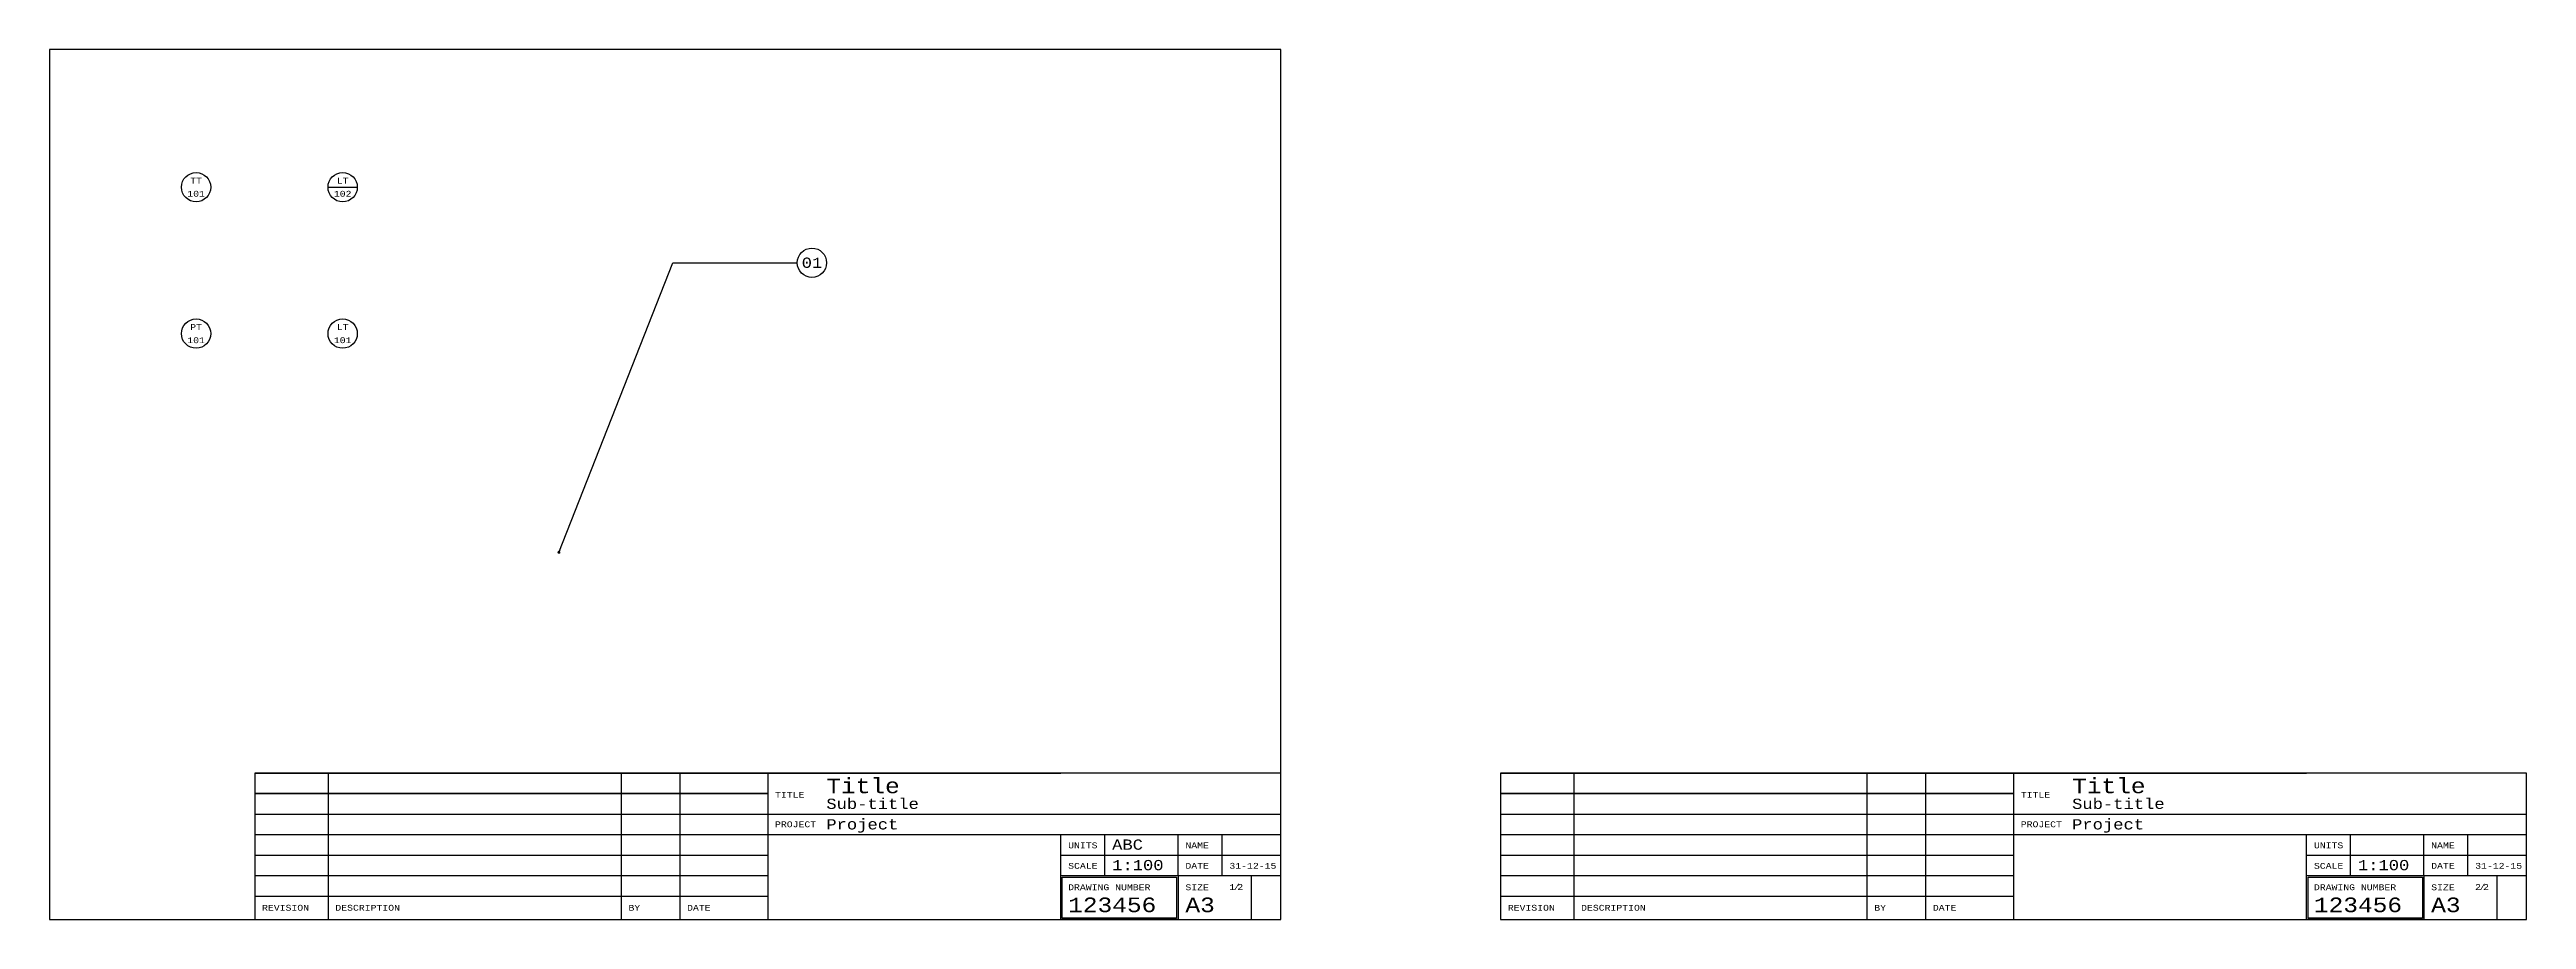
# Model space of a CAD drawing. Header units: millimetres. Extents: x 0 to 845, y 0 to 297.
import ezdxf
from ezdxf.enums import TextEntityAlignment as Align

# ---------------------------------------------------------------- set-up
doc = ezdxf.new("R2010")
doc.units = ezdxf.units.MM
doc.styles.get("Standard").update_dxf_attribs({"font": 'cour.ttf'})
doc.dimstyles.new('Balloon', dxfattribs={"dimtxt": 2.5, "dimasz": 1, "dimexe": 1.25, "dimexo": 0.625, "dimtad": 1, "dimtxsty": 'Standard', "dimcen": 2.5, "dimadec": 0, "dimazin": 0, "dimtfac": 1, "dimtmove": 0, "dimatfit": 3, "dimldrblk": 'DOT', "dimfxl": 1, "dimarcsym": 0})

# ---------------------------------------------------------------- blocks, each defined once
blk = doc.blocks.new('SYMBOL-2')
blk.add_line((-5, 0), (5, 0))
blk.add_circle((0, 0), 5)
for tag, p in [('Letter', (0, 2.25)), ('Number', (0, -2.25))]:
    blk.add_attdef(tag, text='', height=2).set_placement(p, align=Align.MIDDLE_CENTER)
at = {"flags": 1}
blk.add_attdef('Description', (0, -8.5), '', height=2, dxfattribs=at)
blk = doc.blocks.new('SYMBOL-1')
blk.add_circle((0, 0), 5)
for tag, p in [('Letter', (0, 2.25)), ('Number', (0, -2.25))]:
    blk.add_attdef(tag, text='', height=2).set_placement(p, align=Align.MIDDLE_CENTER)
at = {"flags": 1}
blk.add_attdef('Description', (0, -8.5), '', height=2, dxfattribs=at)
blk = doc.blocks.new('TITLEBLOCK')
at = {"color": 7}
for p, q in [((-350, 50), (-75, 50)), ((0, 50), (-350, 50)), ((-350, 50), (-350, 0)), ((-350, 43), (-175, 43)), ((-175, 43), (-350, 43)), ((-325, 50), (-325, 0)), ((-225, 50), (-225, 0)), ((-205, 50), (-205, 0)), ((-175, 50), (-175, 0)), ((0, 0), (0, 50)), ((-350, 36), (0, 36)), ((-350, 29), (0, 29)), ((-75, 15), (-75, 29)), ((-60, 15), (-60, 29)), ((-35, 15), (-35, 29)), ((-20, 15), (-20, 29)), ((-350, 22), (-175, 22)), ((-350, 15), (-175, 15)), ((-10, 0), (-10, 15)), ((-350, 8), (-175, 8)), ((-350, 0), (0, 0))]:
    blk.add_line(p, q, dxfattribs=at)
for p, q in [((-75, 22), (0, 22)), ((-35, 15), (0, 15))]:
    blk.add_line(p, q)
at = {"color": 7, "flags": 128}
for points in [[(-75, 15), (-35, 15), (-35, 0), (-75, 0)], [(-74.5, 14.5), (-35.5, 14.5), (-35.5, 0.5), (-74.5, 0.5)]]:
    blk.add_lwpolyline(points, close=True, dxfattribs=at)
at = {"color": 7}
for s, p in [('TITLE', (-172.5, 41.56)), ('PROJECT', (-172.5, 31.5)), ('UNITS', (-72.5, 24.31)), ('NAME', (-32.5, 24.31)), ('SCALE', (-72.5, 17.31)), ('DATE', (-32.5, 17.31)), ('DRAWING NUMBER', (-72.5, 10)), ('SIZE', (-32.5, 10)), ('/', (-16, 10.06)), ('REVISION', (-347.5, 3)), ('DESCRIPTION', (-322.5, 3)), ('BY', (-222.5, 3)), ('DATE', (-202.5, 3))]:
    blk.add_text(s, height=2, dxfattribs=at).set_placement(p)
for tag, p, height in [('REVNO6', (-347.53, 45.5), 2), ('REVDESC6', (-322.57, 45.5), 2), ('REVBY6', (-222.57, 45.5), 2), ('REVDATE6', (-202.57, 45.5), 2), ('TITLE', (-155, 43.11), 5), ('REVNO5', (-347.53, 38.5), 2), ('REVDESC5', (-322.57, 38.5), 2), ('REVBY5', (-222.57, 38.5), 2), ('REVDATE5', (-202.57, 38.5), 2), ('SUBTITLE', (-155, 37.75), 3.5), ('PROJECT', (-155, 30.75), 3.5), ('REVNO4', (-347.53, 31.5), 2), ('REVNO3', (-347.53, 24.5), 2), ('REVDESC4', (-322.57, 31.5), 2), ('REVDESC3', (-322.57, 24.5), 2), ('REVBY4', (-222.57, 31.5), 2), ('REVBY3', (-222.57, 24.5), 2), ('REVDATE4', (-202.57, 31.5), 2), ('REVDATE3', (-202.57, 24.5), 2), ('UNITS', (-57.5, 23.82), 3.5), ('NAME', (-17.5, 24.32), 2), ('REVNO2', (-347.53, 17.5), 2), ('REVDESC2', (-322.57, 17.5), 2), ('REVBY2', (-222.57, 17.5), 2), ('REVDATE2', (-202.57, 17.5), 2), ('SCALE', (-57.5, 16.82), 3.5), ('DATE', (-17.5, 17.32), 2), ('REVNO1', (-347.53, 10.5), 2), ('REVDESC1', (-322.57, 10.5), 2), ('REVBY1', (-222.57, 10.5), 2), ('REVDATE1', (-202.57, 10.5), 2), ('SHEETS', (-14.29, 10.07), 2), ('NUMBER', (-72.5, 2.5), 5), ('SIZE', (-32.5, 2.5), 5), ('REVISION', (-7.5, 2.5), 5)]:
    blk.add_attdef(tag, p, '', height=height, dxfattribs=at)
blk.add_attdef('SHEET', text='', height=2, dxfattribs=at).set_placement((-15.54, 10.07), align=Align.RIGHT)
blk = doc.blocks.new('_Dot')
at = {"color": 0, "linetype": 'ByBlock', "lineweight": -2}
blk.add_line((-0.5, 0), (-1, 0), dxfattribs=at)
at = {"color": 0, "linetype": 'ByBlock', "const_width": 0.5}
blk.add_lwpolyline([(-0.25, 0, 1), (0.25, 0, 1)], format="xyb", close=True, dxfattribs=at)
blk = doc.blocks.new('BALLOON')
blk.add_circle((0, 0), 5)
at = {"color": 7}
blk.add_attdef('ID', text='', height=3.5, dxfattribs=at).set_placement((0, 0), align=Align.MIDDLE_CENTER)
at = {"color": 7, "flags": 1}
blk.add_attdef('Description', (0, -10), '', height=3.5, dxfattribs=at)

msp = doc.modelspace()

# ---------------------------------------------------------------- linework, layer by layer
msp.add_lwpolyline([(0, 0), (420, 0), (420, 297), (0, 297)], close=True)

# ---------------------------------------------------------------- block references
for name, p, values in [('SYMBOL-1', (50, 250), {'Letter': 'TT', 'Number': '101'}), ('SYMBOL-2', (100, 250), {'Letter': 'LT', 'Number': '102'}), ('BALLOON', (260.1, 224.21), {'ID': '01'}), ('SYMBOL-1', (50, 200), {'Letter': 'PT', 'Number': '101'}), ('SYMBOL-1', (100, 200), {'Letter': 'LT', 'Number': '101'})]:
    msp.add_blockref(name, p).add_auto_attribs(values)
ref = msp.add_blockref('TITLEBLOCK', (420, 0))
ref.add_attrib('TITLE', 'Title', (265, 43.11), dxfattribs={"color": 7, "height": 5})
ref.add_attrib('SUBTITLE', 'Sub-title', (265, 37.75), dxfattribs={"color": 7, "height": 3.5})
ref.add_attrib('PROJECT', 'Project', (265, 30.75), dxfattribs={"color": 7, "height": 3.5})
ref.add_attrib('NUMBER', '123456', (347.5, 2.5), dxfattribs={"color": 7, "height": 5})
ref.add_attrib('SIZE', 'A3', (387.5, 2.5), dxfattribs={"color": 7, "height": 5})
ref.add_attrib('SCALE', '1:100', (362.5, 16.82), dxfattribs={"color": 7, "height": 3.5})
ref.add_attrib('UNITS', 'ABC', (362.5, 23.82), dxfattribs={"color": 7, "height": 3.5})
ref.add_attrib('DATE', '31-12-15', (402.5, 17.32), dxfattribs={"color": 7, "height": 2})
ref.add_attrib('SHEET', '1', dxfattribs={"color": 7, "height": 2}).set_placement((404.46, 10.07), align=Align.RIGHT)
ref.add_attrib('SHEETS', '2', (405.21, 10.07), dxfattribs={"color": 7, "height": 2})
ref = msp.add_blockref('TITLEBLOCK', (844.99, 0))
ref.add_attrib('TITLE', 'Title', (689.99, 43.11), dxfattribs={"color": 7, "height": 5})
ref.add_attrib('SUBTITLE', 'Sub-title', (689.99, 37.75), dxfattribs={"color": 7, "height": 3.5})
ref.add_attrib('PROJECT', 'Project', (689.99, 30.75), dxfattribs={"color": 7, "height": 3.5})
ref.add_attrib('NUMBER', '123456', (772.49, 2.5), dxfattribs={"color": 7, "height": 5})
ref.add_attrib('SIZE', 'A3', (812.49, 2.5), dxfattribs={"color": 7, "height": 5})
ref.add_attrib('SCALE', '1:100', (787.49, 16.82), dxfattribs={"color": 7, "height": 3.5})
ref.add_attrib('DATE', '31-12-15', (827.49, 17.32), dxfattribs={"color": 7, "height": 2})
ref.add_attrib('SHEET', '2', dxfattribs={"color": 7, "height": 2}).set_placement((829.45, 10.07), align=Align.RIGHT)
ref.add_attrib('SHEETS', '2', (830.2, 10.07), dxfattribs={"color": 7, "height": 2})

# ---------------------------------------------------------------- leaders
msp.add_leader([(173.78, 125.33), (212.68, 224.21), (255.1, 224.21)], dimstyle='Balloon')

doc.saveas('drawing.dxf')
